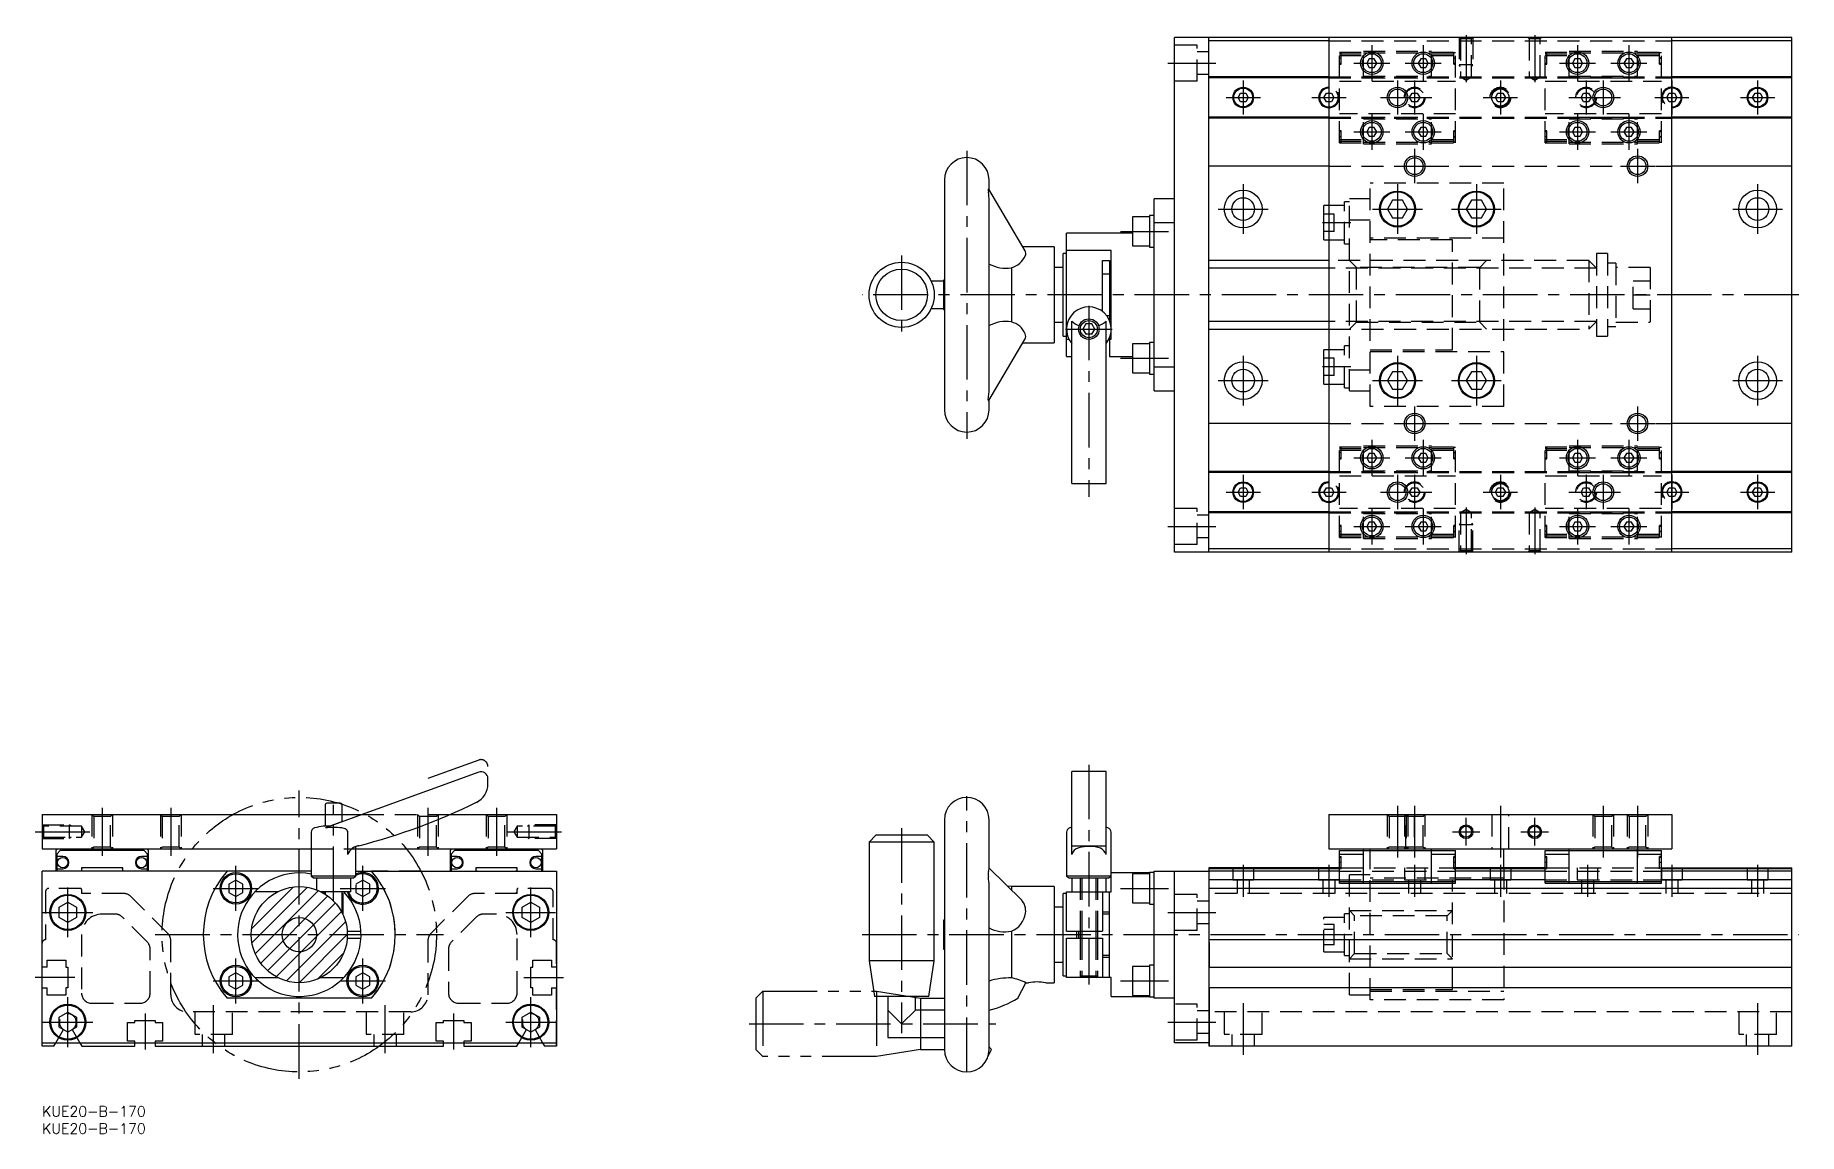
# Model space of a CAD drawing. Extents: x -2 to 512, y -8 to 312.
import ezdxf

# ---------------------------------------------------------------- set-up
doc = ezdxf.new("R2010")
doc.units = 0
doc.header["$LTSCALE"] = 0.5
for name, pattern in [('CENTER', [50.8, 31.75, -6.35, 6.35, -6.35]), ('DASHED', [19.05, 12.7, -6.35]), ('PHANTOM', [63.5, 31.75, -6.35, 6.35, -6.35, 6.35, -6.35])]:
    doc.linetypes.add(name, pattern=pattern)
for name, color, linetype in [('MSM_CENTER', 1, 'CENTER'), ('MSM_CONTINUOUS', 7, 'CONTINUOUS'), ('MSM_DASHED', 4, 'DASHED'), ('MSM_IMAGINARY', 6, 'PHANTOM'), ('MSM_NARROW', 5, 'CONTINUOUS'), ('MSM_PART_NUMBER', 7, 'CONTINUOUS')]:
    doc.layers.add(name, color=color, linetype=linetype)
doc.styles.get("Standard").update_dxf_attribs({"font": 'txt.shx', "height": 3, "bigfont": 'bigfont.shx'})

# ---------------------------------------------------------------- blocks, each defined once
blk = doc.blocks.new('*U6')
at = {"layer": 'MSM_PART_NUMBER'}
blk.add_text('KUE20-B-170', height=3, dxfattribs=at).set_placement((0, -3))
blk = doc.blocks.new('*U7')
at = {"layer": 'MSM_PART_NUMBER'}
blk.add_text('KUE20-B-170', height=3, dxfattribs=at).set_placement((0, -8))

msp = doc.modelspace()

# ---------------------------------------------------------------- linework, layer by layer
at = {"layer": 'MSM_CENTER'}
for p, q in [((387.75, 309.2), (387.75, 298.7)), ((402.75, 309.2), (402.75, 298.7)), ((415.25, 312.08), (415.25, 298.4)), ((435.25, 312.08), (435.25, 298.4)), ((447.75, 309.2), (447.75, 298.7)), ((462.75, 309.2), (462.75, 298.7)), ((328.25, 303.95), (342.25, 303.95)), ((378.83, 305.45), (378.28, 305.45)), ((382.5, 303.95), (393, 303.95)), ((397.5, 303.95), (408, 303.95)), ((412.23, 305.45), (411.68, 305.45)), ((438.83, 305.45), (438.28, 305.45)), ((442.5, 303.95), (453, 303.95)), ((457.5, 303.95), (468, 303.95)), ((472.23, 305.45), (471.68, 305.45)), ((350.25, 298.95), (350.25, 288.95)), ((375.25, 298.95), (375.25, 288.95)), ((395.25, 298.95), (395.25, 288.95)), ((400.25, 298.95), (400.25, 288.95)), ((425.25, 298.95), (425.25, 288.95)), ((450.25, 298.95), (450.25, 288.95)), ((455.25, 298.95), (455.25, 288.95)), ((475.25, 298.95), (475.25, 288.95)), ((500.25, 298.95), (500.25, 288.95)), ((345.25, 293.95), (355.25, 293.95)), ((370.25, 293.95), (380.25, 293.95)), ((390.25, 293.95), (405.25, 293.95)), ((420.25, 293.95), (430.25, 293.95)), ((445.25, 293.95), (460.25, 293.95)), ((470.25, 293.95), (480.25, 293.95)), ((495.25, 293.95), (505.25, 293.95)), ((387.75, 289.2), (387.75, 278.7)), ((402.75, 289.2), (402.75, 278.7)), ((447.75, 289.2), (447.75, 278.7)), ((462.75, 289.2), (462.75, 278.7)), ((382.5, 283.95), (393, 283.95)), ((397.5, 283.95), (408, 283.95)), ((442.5, 283.95), (453, 283.95)), ((457.5, 283.95), (468, 283.95)), ((269.65, 278.45), (269.65, 194.45)), ((378.83, 282.45), (378.28, 282.45)), ((400.25, 278.95), (400.25, 268.95)), ((412.23, 282.45), (411.68, 282.45)), ((438.83, 282.45), (438.28, 282.45)), ((465.25, 278.95), (465.25, 268.95)), ((472.23, 282.45), (471.68, 282.45)), ((395.25, 273.95), (405.25, 273.95)), ((460.25, 273.95), (470.25, 273.95)), ((350.25, 268.7), (350.25, 254.2)), ((395.25, 268.7), (395.25, 254.2)), ((418.25, 268.7), (418.25, 254.2)), ((500.25, 268.7), (500.25, 254.2)), ((343, 261.45), (357.5, 261.45)), ((381.63, 257.45), (373.38, 257.45)), ((388, 261.45), (402.5, 261.45)), ((411, 261.45), (425.5, 261.45)), ((493, 261.45), (507.5, 261.45)), ((314.43, 254.95), (328.43, 254.95)), ((250.65, 247.95), (250.65, 224.95)), ((512.25, 236.45), (239.15, 236.45)), ((305.25, 233.28), (305.25, 177.54)), ((298.43, 226.45), (312.08, 226.45)), ((314.43, 217.95), (328.43, 217.95)), ((350.25, 218.7), (350.25, 204.2)), ((395.25, 218.7), (395.25, 204.2)), ((418.25, 218.7), (418.25, 204.2)), ((500.25, 218.7), (500.25, 204.2)), ((343, 211.45), (357.5, 211.45)), ((381.63, 215.45), (373.38, 215.45)), ((388, 211.45), (402.5, 211.45)), ((411, 211.45), (425.5, 211.45)), ((493, 211.45), (507.5, 211.45)), ((400.25, 203.95), (400.25, 193.95)), ((465.25, 203.95), (465.25, 193.95)), ((395.25, 198.95), (405.25, 198.95)), ((460.25, 198.95), (470.25, 198.95)), ((378.83, 190.45), (378.28, 190.45)), ((387.75, 194.2), (387.75, 183.7)), ((402.75, 194.2), (402.75, 183.7)), ((412.23, 190.45), (411.68, 190.45)), ((438.83, 190.45), (438.28, 190.45)), ((447.75, 194.2), (447.75, 183.7)), ((462.75, 194.2), (462.75, 183.7)), ((472.23, 190.45), (471.68, 190.45)), ((382.5, 188.95), (393, 188.95)), ((397.5, 188.95), (408, 188.95)), ((442.5, 188.95), (453, 188.95)), ((457.5, 188.95), (468, 188.95)), ((350.25, 183.95), (350.25, 173.95)), ((375.25, 183.95), (375.25, 173.95)), ((395.25, 183.95), (395.25, 173.95)), ((400.25, 183.95), (400.25, 173.95)), ((425.25, 183.95), (425.25, 173.95)), ((450.25, 183.95), (450.25, 173.95)), ((455.25, 183.95), (455.25, 173.95)), ((475.25, 183.95), (475.25, 173.95)), ((500.25, 183.95), (500.25, 173.95)), ((345.25, 178.95), (355.25, 178.95)), ((370.25, 178.95), (380.25, 178.95)), ((390.25, 178.95), (405.25, 178.95)), ((420.25, 178.95), (430.25, 178.95)), ((445.25, 178.95), (460.25, 178.95)), ((470.25, 178.95), (480.25, 178.95)), ((495.25, 178.95), (505.25, 178.95)), ((387.75, 174.2), (387.75, 163.7)), ((402.75, 174.2), (402.75, 163.7)), ((415.25, 174.51), (415.25, 160.83)), ((435.25, 174.51), (435.25, 160.83)), ((447.75, 174.2), (447.75, 163.7)), ((462.75, 174.2), (462.75, 163.7)), ((328.25, 168.95), (342.25, 168.95)), ((378.83, 167.45), (378.28, 167.45)), ((382.5, 168.95), (393, 168.95)), ((397.5, 168.95), (408, 168.95)), ((412.23, 167.45), (411.68, 167.45)), ((438.83, 167.45), (438.28, 167.45)), ((442.5, 168.95), (453, 168.95)), ((457.5, 168.95), (468, 168.95)), ((472.23, 167.45), (471.68, 167.45)), ((305.25, 99.5), (305.25, 35.5)), ((75, 8), (75, 92)), ((85, 59.8), (85, 87.8)), ((269.65, 10), (269.65, 90.33)), ((395.25, 87.5), (395.25, 72.5)), ((400.25, 87.5), (400.25, 72.5)), ((425.25, 87.5), (425.25, 72.5)), ((455.25, 87.5), (455.25, 72.5)), ((465.25, 87.5), (465.25, 72.5)), ((17.5, 87), (17.5, 73)), ((37.5, 87), (37.5, 73)), ((112.5, 87), (112.5, 73)), ((132.5, 87), (132.5, 73)), ((415.25, 76), (415.25, 84)), ((435.25, 76), (435.25, 84)), ((-2, 80), (14.44, 80)), ((135.56, 80), (152, 80)), ((250.65, 81), (250.65, 21.25)), ((411.25, 80), (419.25, 80)), ((431.25, 80), (439.25, 80)), ((56.5, 56.9), (56.5, 70.1)), ((93.5, 56.9), (93.5, 70.1)), ((350.25, 70.32), (350.25, 60.98)), ((375.25, 70.32), (375.25, 60.98)), ((378.83, 71), (378.28, 71)), ((400.25, 70.32), (400.25, 60.98)), ((412.23, 71), (411.68, 71)), ((425.25, 70.32), (425.25, 60.98)), ((438.83, 71), (438.28, 71)), ((450.61, 70.32), (450.61, 60.98)), ((472.23, 71), (471.68, 71)), ((475.25, 70.32), (475.25, 60.98)), ((500.25, 70.32), (500.25, 60.98)), ((7.5, 49.25), (7.5, 63.75)), ((49.9, 63.5), (63.1, 63.5)), ((86.9, 63.5), (100.1, 63.5)), ((142.5, 49.25), (142.5, 63.75)), ((314.43, 63.5), (328.43, 63.5)), ((0.25, 56.5), (14.75, 56.5)), ((135.25, 56.5), (149.75, 56.5)), ((328.25, 56.5), (342.25, 56.5)), ((33, 50), (117, 50)), ((239.15, 50), (512.25, 50)), ((56.5, 29.9), (56.5, 43.1)), ((93.5, 29.9), (93.5, 43.1)), ((9.5, 37.5), (-2, 37.5)), ((49.9, 36.5), (63.1, 36.5)), ((86.9, 36.5), (100.1, 36.5)), ((140.5, 37.5), (152, 37.5)), ((314.43, 36.5), (328.43, 36.5)), ((7.5, 17.25), (7.5, 31.75)), ((142.5, 17.25), (142.5, 31.75)), ((30, 27), (30, 16.5)), ((50, 15.5), (50, 29.5)), ((100, 15.5), (100, 29.5)), ((120, 27), (120, 16.5)), ((350.25, 30), (350.25, 15)), ((500.25, 30), (500.25, 15)), ((0.25, 24.5), (14.75, 24.5)), ((135.25, 24.5), (149.75, 24.5)), ((206.15, 24), (278.15, 24)), ((328.25, 24.5), (342.3, 24.5))]:
    msp.add_line(p, q, dxfattribs=at)
at = {"layer": 'MSM_CONTINUOUS'}
for p, q in [((340.25, 311.45), (330.25, 311.45)), ((330.25, 161.45), (330.25, 311.45)), ((340.25, 161.45), (340.25, 311.45)), ((340.25, 311.4), (340.3, 311.4)), ((375.25, 310.45), (340.25, 310.45)), ((510.25, 311.45), (340.3, 311.45)), ((340.3, 311.45), (340.3, 311.4)), ((375.25, 311.45), (375.25, 161.45)), ((475.25, 161.45), (475.25, 311.45)), ((510.25, 310.45), (475.25, 310.45)), ((510.25, 161.45), (510.25, 311.45)), ((387.01, 305.23), (386.28, 303.95)), ((386.28, 303.95), (387.01, 302.67)), ((388.49, 305.23), (387.01, 305.23)), ((389.23, 303.95), (388.49, 305.23)), ((388.49, 302.67), (389.23, 303.95)), ((402.01, 305.23), (401.28, 303.95)), ((401.28, 303.95), (402.01, 302.67)), ((403.49, 305.23), (402.01, 305.23)), ((404.23, 303.95), (403.49, 305.23)), ((403.49, 302.67), (404.23, 303.95)), ((447.01, 305.23), (446.28, 303.95)), ((446.28, 303.95), (447.01, 302.67)), ((448.49, 305.23), (447.01, 305.23)), ((449.23, 303.95), (448.49, 305.23)), ((448.49, 302.67), (449.23, 303.95)), ((462.01, 305.23), (461.28, 303.95)), ((461.28, 303.95), (462.01, 302.67)), ((463.49, 305.23), (462.01, 305.23)), ((464.23, 303.95), (463.49, 305.23)), ((463.49, 302.67), (464.23, 303.95)), ((375.25, 299.95), (340.25, 299.95)), ((375.25, 299.65), (340.25, 299.65)), ((387.01, 302.67), (388.49, 302.67)), ((402.01, 302.67), (403.49, 302.67)), ((447.01, 302.67), (448.49, 302.67)), ((462.01, 302.67), (463.49, 302.67)), ((510.25, 299.95), (475.25, 299.95)), ((510.2, 299.65), (475.25, 299.65)), ((510.2, 287.95), (510.2, 299.95)), ((348.78, 293.95), (349.51, 295.23)), ((349.51, 292.67), (348.78, 293.95)), ((349.51, 295.23), (350.99, 295.23)), ((350.99, 295.23), (351.73, 293.95)), ((351.73, 293.95), (350.99, 292.67)), ((373.78, 293.95), (374.51, 295.23)), ((374.51, 292.67), (373.78, 293.95)), ((374.51, 295.23), (375.25, 295.23)), ((423.78, 293.95), (424.51, 295.23)), ((424.51, 292.67), (423.78, 293.95)), ((424.51, 295.23), (425.99, 295.23)), ((425.99, 295.23), (426.73, 293.95)), ((426.73, 293.95), (425.99, 292.67)), ((475.25, 295.23), (475.99, 295.23)), ((475.99, 295.23), (476.73, 293.95)), ((476.73, 293.95), (475.99, 292.67)), ((498.78, 293.95), (499.51, 295.23)), ((499.51, 292.67), (498.78, 293.95)), ((499.51, 295.23), (500.99, 295.23)), ((500.99, 295.23), (501.73, 293.95)), ((501.73, 293.95), (500.99, 292.67)), ((375.25, 288.25), (340.25, 288.25)), ((350.99, 292.67), (349.51, 292.67)), ((375.25, 292.67), (374.51, 292.67)), ((425.99, 292.67), (424.51, 292.67)), ((475.99, 292.67), (475.25, 292.67)), ((510.2, 288.25), (475.25, 288.25)), ((500.99, 292.67), (499.51, 292.67)), ((375.25, 287.95), (340.25, 287.95)), ((387.01, 285.23), (386.28, 283.95)), ((386.28, 283.95), (387.01, 282.67)), ((388.49, 285.23), (387.01, 285.23)), ((389.23, 283.95), (388.49, 285.23)), ((388.49, 282.67), (389.23, 283.95)), ((402.01, 285.23), (401.28, 283.95)), ((401.28, 283.95), (402.01, 282.67)), ((403.49, 285.23), (402.01, 285.23)), ((404.23, 283.95), (403.49, 285.23)), ((403.49, 282.67), (404.23, 283.95)), ((447.01, 285.23), (446.28, 283.95)), ((446.28, 283.95), (447.01, 282.67)), ((448.49, 285.23), (447.01, 285.23)), ((449.23, 283.95), (448.49, 285.23)), ((448.49, 282.67), (449.23, 283.95)), ((462.01, 285.23), (461.28, 283.95)), ((461.28, 283.95), (462.01, 282.67)), ((463.49, 285.23), (462.01, 285.23)), ((464.23, 283.95), (463.49, 285.23)), ((463.49, 282.67), (464.23, 283.95)), ((510.2, 287.95), (475.25, 287.95)), ((387.01, 282.67), (388.49, 282.67)), ((402.01, 282.67), (403.49, 282.67)), ((447.01, 282.67), (448.49, 282.67)), ((462.01, 282.67), (463.49, 282.67)), ((375.25, 273.95), (340.25, 273.95)), ((510.25, 273.95), (475.25, 273.95)), ((263.15, 269.95), (263.15, 202.95)), ((276.15, 267.05), (276.15, 269.95)), ((286.65, 249.31), (276.06, 267.21)), ((276.15, 208.98), (276.15, 263.92)), ((324.25, 208.45), (324.25, 264.45)), ((330.25, 264.45), (324.25, 264.45)), ((373.75, 252.45), (373.75, 262.45)), ((375.25, 262.45), (373.75, 262.45)), ((393.79, 263.99), (392.32, 261.45)), ((396.72, 263.99), (393.79, 263.99)), ((398.19, 261.45), (396.72, 263.99)), ((416.79, 263.99), (415.32, 261.45)), ((419.72, 263.99), (416.79, 263.99)), ((421.19, 261.45), (419.72, 263.99)), ((317.95, 259.2), (317.95, 250.7)), ((322.95, 259.2), (317.95, 259.2)), ((322.95, 259.55), (322.95, 250.35)), ((324.25, 259.55), (322.95, 259.55)), ((330.25, 257.47), (324.25, 257.47)), ((392.32, 261.45), (393.79, 258.91)), ((393.79, 258.91), (396.72, 258.91)), ((396.72, 258.91), (398.19, 261.45)), ((415.32, 261.45), (416.79, 258.91)), ((416.79, 258.91), (419.72, 258.91)), ((419.72, 258.91), (421.19, 261.45)), ((298.75, 218.48), (298.75, 254.45)), ((317.95, 254.45), (298.75, 254.45)), ((373.75, 252.45), (375.25, 252.45)), ((295.15, 250.45), (285.97, 250.45)), ((295.15, 250.45), (295.15, 222.45)), ((297.75, 224.45), (297.75, 248.45)), ((298.75, 248.45), (297.75, 248.45)), ((311.75, 249.41), (298.75, 249.41)), ((311.75, 223.5), (311.75, 249.41)), ((317.95, 250.7), (322.95, 250.7)), ((322.95, 250.35), (324.25, 250.35)), ((282.65, 244.35), (282.65, 228.56)), ((297.75, 244.45), (295.15, 244.45)), ((309.25, 246.45), (311.25, 246.45)), ((309.25, 231.58), (309.25, 246.45)), ((311.25, 242.45), (309.25, 242.45)), ((311.25, 246.45), (311.25, 228.95)), ((375.25, 246.45), (340.25, 246.45)), ((262.85, 240.45), (259.27, 240.45)), ((262.85, 240.7), (262.85, 232.2)), ((263.15, 240.7), (262.85, 240.7)), ((259.27, 232.45), (262.85, 232.45)), ((262.85, 232.2), (263.15, 232.2)), ((295.15, 228.45), (297.75, 228.45)), ((300.25, 181.45), (300.25, 228.79)), ((304.39, 227.95), (303.52, 226.45)), ((303.52, 226.45), (304.39, 224.95)), ((306.12, 227.95), (304.39, 227.95)), ((306.99, 226.45), (306.12, 227.95)), ((306.12, 224.95), (306.99, 226.45)), ((310.25, 181.45), (310.25, 228.79)), ((310.38, 230.45), (311.25, 230.45)), ((340.25, 226.45), (375.25, 226.45)), ((276.06, 205.7), (286.65, 223.6)), ((285.97, 222.45), (295.15, 222.45)), ((297.75, 224.45), (298.75, 224.45)), ((298.75, 223.5), (299.46, 223.5)), ((306.12, 224.95), (304.39, 224.95)), ((311.25, 223.95), (311.25, 218.45)), ((311.25, 223.5), (311.75, 223.5)), ((317.95, 222.2), (317.95, 213.7)), ((322.95, 222.2), (317.95, 222.2)), ((322.95, 222.55), (322.95, 213.35)), ((324.25, 222.55), (322.95, 222.55)), ((298.75, 218.48), (300.25, 218.48)), ((311.25, 218.45), (317.95, 218.45)), ((373.75, 210.45), (373.75, 220.45)), ((375.25, 220.45), (373.75, 220.45)), ((317.95, 213.7), (322.95, 213.7)), ((322.95, 213.35), (324.25, 213.35)), ((324.25, 215.44), (330.25, 215.44)), ((393.79, 213.99), (392.32, 211.45)), ((392.32, 211.45), (393.79, 208.91)), ((396.72, 213.99), (393.79, 213.99)), ((398.19, 211.45), (396.72, 213.99)), ((396.72, 208.91), (398.19, 211.45)), ((416.79, 213.99), (415.32, 211.45)), ((415.32, 211.45), (416.79, 208.91)), ((419.72, 213.99), (416.79, 213.99)), ((421.19, 211.45), (419.72, 213.99)), ((419.72, 208.91), (421.19, 211.45)), ((276.15, 202.95), (276.15, 205.86)), ((324.25, 208.45), (330.25, 208.45)), ((373.75, 210.45), (375.25, 210.45)), ((393.79, 208.91), (396.72, 208.91)), ((416.79, 208.91), (419.72, 208.91)), ((375.25, 198.95), (340.25, 198.95)), ((510.25, 198.95), (475.25, 198.95)), ((387.01, 190.23), (386.28, 188.95)), ((386.28, 188.95), (387.01, 187.67)), ((388.49, 190.23), (387.01, 190.23)), ((387.01, 187.67), (388.49, 187.67)), ((389.23, 188.95), (388.49, 190.23)), ((388.49, 187.67), (389.23, 188.95)), ((402.01, 190.23), (401.28, 188.95)), ((401.28, 188.95), (402.01, 187.67)), ((403.49, 190.23), (402.01, 190.23)), ((402.01, 187.67), (403.49, 187.67)), ((404.23, 188.95), (403.49, 190.23)), ((403.49, 187.67), (404.23, 188.95)), ((447.01, 190.23), (446.28, 188.95)), ((446.28, 188.95), (447.01, 187.67)), ((448.49, 190.23), (447.01, 190.23)), ((447.01, 187.67), (448.49, 187.67)), ((449.23, 188.95), (448.49, 190.23)), ((448.49, 187.67), (449.23, 188.95)), ((462.01, 190.23), (461.28, 188.95)), ((461.28, 188.95), (462.01, 187.67)), ((463.49, 190.23), (462.01, 190.23)), ((462.01, 187.67), (463.49, 187.67)), ((464.23, 188.95), (463.49, 190.23)), ((463.49, 187.67), (464.23, 188.95)), ((300.25, 181.45), (310.25, 181.45)), ((375.25, 184.95), (340.25, 184.95)), ((375.25, 184.65), (340.25, 184.65)), ((348.78, 178.95), (349.51, 180.23)), ((349.51, 180.23), (350.99, 180.23)), ((350.99, 180.23), (351.73, 178.95)), ((373.78, 178.95), (374.51, 180.23)), ((374.51, 180.23), (375.25, 180.23)), ((423.78, 178.95), (424.51, 180.23)), ((424.51, 180.23), (425.99, 180.23)), ((425.99, 180.23), (426.73, 178.95)), ((510.2, 184.95), (475.25, 184.95)), ((510.2, 184.65), (475.25, 184.65)), ((475.25, 180.23), (475.99, 180.23)), ((475.99, 180.23), (476.73, 178.95)), ((498.78, 178.95), (499.51, 180.23)), ((499.51, 180.23), (500.99, 180.23)), ((500.99, 180.23), (501.73, 178.95)), ((510.2, 172.95), (510.2, 184.95)), ((349.51, 177.67), (348.78, 178.95)), ((350.99, 177.67), (349.51, 177.67)), ((351.73, 178.95), (350.99, 177.67)), ((374.51, 177.67), (373.78, 178.95)), ((375.25, 177.67), (374.51, 177.67)), ((424.51, 177.67), (423.78, 178.95)), ((425.99, 177.67), (424.51, 177.67)), ((426.73, 178.95), (425.99, 177.67)), ((475.99, 177.67), (475.25, 177.67)), ((476.73, 178.95), (475.99, 177.67)), ((499.51, 177.67), (498.78, 178.95)), ((500.99, 177.67), (499.51, 177.67)), ((501.73, 178.95), (500.99, 177.67)), ((375.25, 173.25), (340.25, 173.25)), ((375.25, 172.95), (340.25, 172.95)), ((387.01, 170.23), (386.28, 168.95)), ((388.49, 170.23), (387.01, 170.23)), ((389.23, 168.95), (388.49, 170.23)), ((402.01, 170.23), (401.28, 168.95)), ((403.49, 170.23), (402.01, 170.23)), ((404.23, 168.95), (403.49, 170.23)), ((447.01, 170.23), (446.28, 168.95)), ((448.49, 170.23), (447.01, 170.23)), ((449.23, 168.95), (448.49, 170.23)), ((462.01, 170.23), (461.28, 168.95)), ((463.49, 170.23), (462.01, 170.23)), ((464.23, 168.95), (463.49, 170.23)), ((510.2, 173.25), (475.25, 173.25)), ((510.25, 172.95), (475.25, 172.95)), ((386.28, 168.95), (387.01, 167.67)), ((387.01, 167.67), (388.49, 167.67)), ((388.49, 167.67), (389.23, 168.95)), ((401.28, 168.95), (402.01, 167.67)), ((402.01, 167.67), (403.49, 167.67)), ((403.49, 167.67), (404.23, 168.95)), ((446.28, 168.95), (447.01, 167.67)), ((447.01, 167.67), (448.49, 167.67)), ((448.49, 167.67), (449.23, 168.95)), ((461.28, 168.95), (462.01, 167.67)), ((462.01, 167.67), (463.49, 167.67)), ((463.49, 167.67), (464.23, 168.95)), ((340.25, 161.45), (330.25, 161.45)), ((375.25, 162.45), (340.25, 162.45)), ((340.3, 161.5), (340.25, 161.5)), ((340.3, 161.5), (340.3, 161.45)), ((510.25, 161.45), (340.3, 161.45)), ((510.25, 162.45), (475.25, 162.45)), ((127.32, 97.38), (82.66, 81.13)), ((130, 93.95), (130, 95.5)), ((300.25, 73.36), (300.25, 97.5)), ((310.25, 97.5), (300.25, 97.5)), ((310.25, 73.36), (310.25, 97.5)), ((82.5, 87.8), (82.5, 81.62)), ((87, 88.3), (83, 88.3)), ((87.5, 82.89), (87.5, 87.8)), ((0, 85), (82.5, 85)), ((0, 85), (0, 75)), ((87.5, 85), (93.31, 85)), ((118.89, 85), (150, 85)), ((150, 85), (150, 75)), ((263.15, 83.5), (263.15, 16.5)), ((276.15, 69.17), (276.15, 83.5)), ((375.25, 85), (375.25, 75)), ((375.25, 85), (475.25, 85)), ((475.25, 85), (475.25, 75)), ((78.5, 79.87), (78.5, 67)), ((84.03, 81.62), (82, 81.62)), ((89.15, 73.36), (89.15, 79.87)), ((243.15, 79), (241.15, 77)), ((258.15, 79), (243.15, 79)), ((260.15, 77), (258.15, 79)), ((298.75, 79.87), (298.75, 67)), ((311.75, 62.5), (311.75, 79.87)), ((0, 75), (78.5, 75)), ((4.5, 75), (4, 74.5)), ((4, 74.5), (4, 68.5)), ((5.25, 74.5), (4.25, 73.5)), ((4.25, 73.5), (4.25, 68.5)), ((6, 72.8), (4.25, 72.8)), ((29.75, 74.5), (5.25, 74.5)), ((11.75, 74.5), (11.25, 75)), ((23.75, 75), (23.25, 74.5)), ((30.75, 72.8), (29, 72.8)), ((30.75, 73.5), (29.75, 74.5)), ((31, 74.5), (30.5, 75)), ((30.75, 68.5), (30.75, 73.5)), ((31, 68.5), (31, 74.5)), ((91.5, 67), (91.5, 75.7)), ((91.5, 75), (150, 75)), ((119.5, 75), (119, 74.5)), ((119, 74.5), (119, 68.5)), ((120.25, 74.5), (119.25, 73.5)), ((119.25, 73.5), (119.25, 68.5)), ((121, 72.8), (119.25, 72.8)), ((144.75, 74.5), (120.25, 74.5)), ((126.75, 74.5), (126.25, 75)), ((138.75, 75), (138.25, 74.5)), ((145.75, 72.8), (144, 72.8)), ((145.75, 73.5), (144.75, 74.5)), ((146, 74.5), (145.5, 75)), ((145.75, 68.5), (145.75, 73.5)), ((146, 68.5), (146, 74.5)), ((241.15, 77), (241.15, 42.33)), ((260.15, 77), (241.15, 77)), ((260.15, 42.33), (260.15, 77)), ((300.25, 75.92), (310.25, 75.92)), ((375.25, 75), (475.25, 75)), ((378.3, 74.5), (412.2, 74.5)), ((378.3, 65), (378.3, 74.5)), ((378.3, 73.5), (385.3, 73.5)), ((378.3, 72.8), (378.8, 72.8)), ((378.8, 72.5), (378.3, 72.5)), ((378.8, 69.2), (378.8, 72.8)), ((385.3, 65), (385.3, 75)), ((405.2, 65), (405.2, 75)), ((405.2, 73.5), (412.2, 73.5)), ((411.7, 69.2), (411.7, 72.8)), ((412.2, 72.8), (411.7, 72.8)), ((412.2, 72.5), (411.7, 72.5)), ((412.2, 65), (412.2, 74.5)), ((426.25, 69.5), (426.25, 75)), ((438.3, 65), (438.3, 74.5)), ((438.3, 74.5), (472.2, 74.5)), ((438.3, 73.5), (445.3, 73.5)), ((438.3, 72.8), (438.8, 72.8)), ((438.8, 72.5), (438.3, 72.5)), ((438.8, 69.2), (438.8, 72.8)), ((445.3, 65), (445.3, 75)), ((465.2, 65), (465.2, 75)), ((465.2, 73.5), (472.2, 73.5)), ((472.2, 72.8), (471.7, 72.8)), ((471.7, 69.2), (471.7, 72.8)), ((472.2, 72.5), (471.7, 72.5)), ((472.2, 65), (472.2, 74.5)), ((0, 17.5), (0, 68.5)), ((78.5, 68.5), (0, 68.5)), ((4.25, 69.2), (6, 69.2)), ((23.5, 69.5), (11.5, 69.5)), ((11.8, 69.5), (11.5, 69.2)), ((11.5, 69.5), (11.5, 68.55)), ((23.5, 69.2), (23.2, 69.5)), ((23.5, 68.55), (23.5, 69.5)), ((29, 69.2), (30.75, 69.2)), ((78.5, 67), (79.37, 66.5)), ((91.5, 67), (78.5, 67)), ((90.63, 66.5), (91.5, 67)), ((91.5, 68.5), (150, 68.5)), ((119.25, 69.2), (121, 69.2)), ((138.5, 69.5), (126.5, 69.5)), ((126.8, 69.5), (126.5, 69.2)), ((126.5, 69.5), (126.5, 68.55)), ((138.5, 69.2), (138.2, 69.5)), ((138.5, 68.55), (138.5, 69.5)), ((144, 69.2), (145.75, 69.2)), ((150, 68.5), (150, 17.5)), ((285.58, 60.15), (276.15, 69.35)), ((311.75, 67), (298.75, 67)), ((298.75, 67), (299.62, 66.5)), ((310.89, 66.5), (311.75, 67)), ((322.95, 68), (311.75, 68)), ((322.95, 67.75), (317.95, 67.75)), ((317.95, 67.75), (317.95, 59.25)), ((324.25, 68.1), (322.95, 68.1)), ((322.95, 68.1), (322.95, 58.9)), ((324.25, 68.5), (340.25, 68.5)), ((324.25, 31.5), (324.25, 68.5)), ((330.25, 18.5), (330.25, 68.5)), ((378.8, 69.5), (340.25, 69.5)), ((340.25, 69.5), (340.25, 17.5)), ((378.8, 69.2), (340.25, 69.2)), ((378.3, 68.55), (340.25, 68.55)), ((378.8, 69.2), (378.3, 69.2)), ((438.8, 69.5), (411.7, 69.5)), ((411.7, 69.2), (412.2, 69.2)), ((438.3, 69.2), (412.2, 69.2)), ((438.3, 68.55), (412.2, 68.55)), ((438.8, 69.2), (438.3, 69.2)), ((471.7, 69.5), (510.2, 69.5)), ((510.2, 69.2), (472.2, 69.2)), ((510.2, 68.55), (472.2, 68.55)), ((510.2, 63.5), (510.2, 69.5)), ((56.5, 65.86), (54.46, 64.68)), ((54.46, 64.68), (54.46, 62.32)), ((54.46, 62.32), (56.5, 61.14)), ((58.54, 64.68), (56.5, 65.86)), ((56.5, 61.14), (58.54, 62.32)), ((58.54, 62.32), (58.54, 64.68)), ((68.7, 62.5), (62.05, 62.5)), ((90.63, 66.5), (79.37, 66.5)), ((80, 66.5), (80, 63.08)), ((90, 62.5), (81.3, 62.5)), ((90, 62.5), (90, 66.5)), ((91.46, 64.48), (91.46, 62.32)), ((91.46, 62.32), (93.5, 61.14)), ((93.5, 65.86), (91.5, 64.7)), ((95.54, 64.68), (93.5, 65.86)), ((93.5, 61.14), (95.54, 62.32)), ((95.54, 62.32), (95.54, 64.68)), ((276.15, 16.5), (276.15, 64.22)), ((282.65, 64), (281.54, 64.1)), ((295.15, 64), (282.65, 64)), ((282.65, 64), (282.65, 63.01)), ((295.15, 64), (295.15, 36)), ((297.75, 38), (297.75, 62)), ((298.75, 62), (297.75, 62)), ((298.75, 51), (298.75, 62.5)), ((298.75, 62.5), (311.75, 62.5)), ((310.89, 66.5), (299.62, 66.5)), ((300.25, 66.5), (300.25, 62.5)), ((309.25, 62.5), (309.25, 51)), ((310.25, 62.5), (310.25, 66.5)), ((311.25, 37.5), (311.25, 62.5)), ((378.3, 65.95), (340.25, 65.95)), ((510.25, 63.5), (340.25, 63.5)), ((378.3, 65.5), (412.2, 65.5)), ((378.3, 65), (412.2, 65)), ((438.3, 65.95), (412.2, 65.95)), ((438.3, 65.5), (472.2, 65.5)), ((438.3, 65), (472.2, 65)), ((510.2, 65.95), (472.2, 65.95)), ((510.25, 17.5), (510.25, 63.5)), ((4.96, 57.97), (7.5, 59.43)), ((4.96, 55.03), (4.96, 57.97)), ((7.5, 59.43), (10.04, 57.97)), ((10.04, 57.97), (10.04, 55.03)), ((139.96, 57.97), (142.5, 59.43)), ((139.96, 55.03), (139.96, 57.97)), ((142.5, 59.43), (145.04, 57.97)), ((145.04, 57.97), (145.04, 55.03)), ((297.75, 58), (295.15, 58)), ((309.25, 56.63), (311.25, 56.63)), ((317.95, 59.25), (322.95, 59.25)), ((322.95, 58.9), (324.25, 58.9)), ((7.5, 53.57), (4.96, 55.03)), ((10.04, 55.03), (7.5, 53.57)), ((142.5, 53.57), (139.96, 55.03)), ((145.04, 55.03), (142.5, 53.57)), ((263.15, 54.25), (262.85, 54.25)), ((262.85, 54.25), (262.85, 45.75)), ((311.25, 56), (309.25, 56)), ((88.96, 51), (92.97, 51)), ((88.96, 49), (92.97, 49)), ((282.65, 51.06), (282.65, 37.38)), ((298.75, 51), (309.25, 51)), ((298.75, 49), (309.25, 49)), ((298.75, 37.5), (298.75, 49)), ((301.75, 49), (301.75, 51)), ((302.25, 51), (302.25, 49)), ((302.75, 51.02), (302.75, 49.02)), ((307.75, 51.02), (307.75, 49.02)), ((309.25, 49), (309.25, 37.5)), ((510.25, 48.5), (340.25, 48.5)), ((340.3, 47.81), (340.25, 47.81)), ((340.3, 47.81), (340.3, 40.5)), ((241.15, 42.33), (242.77, 32)), ((260.15, 42.33), (241.15, 42.33)), ((258.54, 32), (260.15, 42.33)), ((262.85, 45.75), (263.15, 45.75)), ((295.15, 42), (297.75, 42)), ((309.25, 44), (311.25, 44)), ((311.25, 43.37), (309.25, 43.37)), ((56.5, 38.86), (54.46, 37.68)), ((54.46, 37.68), (54.46, 35.32)), ((58.54, 37.68), (56.5, 38.86)), ((58.54, 35.32), (58.54, 37.68)), ((62.05, 37.5), (68.7, 37.5)), ((81.3, 37.5), (87.95, 37.5)), ((93.5, 38.86), (91.46, 37.68)), ((91.46, 37.68), (91.46, 35.32)), ((95.54, 37.68), (93.5, 38.86)), ((95.54, 35.32), (95.54, 37.68)), ((284.53, 31.49), (286.84, 36)), ((286.82, 36), (287.65, 36)), ((292.65, 36), (295.15, 36)), ((297.75, 38), (298.75, 38)), ((311.75, 37.5), (298.75, 37.5)), ((311.75, 32), (311.75, 37.5)), ((322.95, 40.75), (317.95, 40.75)), ((317.95, 40.75), (317.95, 32.25)), ((324.25, 41.1), (322.95, 41.1)), ((322.95, 41.1), (322.95, 31.9)), ((340.25, 40.5), (510.25, 40.5)), ((96.02, 31.5), (53.98, 31.5)), ((54.46, 35.32), (56.5, 34.14)), ((56.5, 34.14), (58.54, 35.32)), ((91.46, 35.32), (93.5, 34.14)), ((93.5, 34.14), (95.54, 35.32)), ((258.54, 32), (242.77, 32)), ((246.65, 32), (246.65, 20)), ((254.65, 28), (254.65, 32)), ((311.75, 32), (322.95, 32)), ((317.95, 32.25), (322.95, 32.25)), ((322.95, 31.9), (324.25, 31.9)), ((330.25, 31.5), (324.25, 31.5)), ((510.25, 34.5), (340.25, 34.5)), ((340.3, 34.5), (340.3, 17.5)), ((4.96, 25.97), (7.5, 27.43)), ((4.96, 23.03), (4.96, 25.97)), ((7.5, 27.43), (10.04, 25.97)), ((10.04, 25.97), (10.04, 23.03)), ((139.96, 25.97), (142.5, 27.43)), ((139.96, 23.03), (139.96, 25.97)), ((142.5, 27.43), (145.04, 25.97)), ((145.04, 25.97), (145.04, 23.03)), ((246.65, 28), (250.65, 24)), ((250.65, 24), (254.65, 28)), ((263.15, 28), (254.65, 28)), ((7.5, 21.57), (4.96, 23.03)), ((10.04, 23.03), (7.5, 21.57)), ((142.5, 21.57), (139.96, 23.03)), ((145.04, 23.03), (142.5, 21.57)), ((0, 18.5), (150, 18.5)), ((3.46, 17.5), (0, 17.5)), ((0.05, 17.5), (0.05, 18.5)), ((3.46, 17.5), (4.04, 18.5)), ((10.96, 18.5), (11.54, 17.5)), ((11.54, 17.5), (27, 17.5)), ((27, 17.5), (27, 18.5)), ((33, 18.5), (33, 17.5)), ((33, 17.5), (117, 17.5)), ((117, 17.5), (117, 18.5)), ((123, 18.5), (123, 17.5)), ((123, 17.5), (138.46, 17.5)), ((138.46, 17.5), (139.04, 18.5)), ((145.96, 18.5), (146.54, 17.5)), ((150, 17.5), (146.54, 17.5)), ((149.95, 18.5), (149.95, 17.5)), ((246.65, 20), (263.15, 20)), ((275.87, 14.6), (276.84, 16.5)), ((340.25, 18.5), (330.25, 18.5)), ((510.25, 17.5), (340.25, 17.5))]:
    msp.add_line(p, q, dxfattribs=at)
for centre, radius in [((387.75, 303.95), 3.25), ((387.75, 303.95), 2.75), ((402.75, 303.95), 3.25), ((402.75, 303.95), 2.75), ((447.75, 303.95), 3.25), ((447.75, 303.95), 2.75), ((462.75, 303.95), 3.25), ((462.75, 303.95), 2.75), ((350.25, 293.95), 3), ((350.25, 293.95), 2.75), ((395.25, 293.95), 2.46), ((425.25, 293.95), 2.5), ((455.25, 293.95), 2.46), ((500.25, 293.95), 3), ((500.25, 293.95), 2.75), ((387.75, 283.95), 3.25), ((387.75, 283.95), 2.75), ((402.75, 283.95), 3.25), ((402.75, 283.95), 2.75), ((447.75, 283.95), 3.25), ((447.75, 283.95), 2.75), ((462.75, 283.95), 3.25), ((462.75, 283.95), 2.75), ((400.25, 273.95), 2.46), ((465.25, 273.95), 2.46), ((350.25, 261.45), 5.5), ((350.25, 261.45), 3.3), ((395.25, 261.45), 5.25), ((395.25, 261.45), 5), ((418.25, 261.45), 5.25), ((418.25, 261.45), 5), ((500.25, 261.45), 5.5), ((500.25, 261.45), 3.3), ((250.65, 236.45), 9.5), ((250.65, 236.45), 7.5), ((305.25, 226.45), 3), ((305.25, 226.45), 2.5), ((350.25, 211.45), 5.5), ((395.25, 211.45), 5.25), ((395.25, 211.45), 5), ((418.25, 211.45), 5.25), ((418.25, 211.45), 5), ((500.25, 211.45), 5.5), ((350.25, 211.45), 3.3), ((500.25, 211.45), 3.3), ((400.25, 198.95), 2.46), ((465.25, 198.95), 2.46), ((387.75, 188.95), 3.25), ((387.75, 188.95), 2.75), ((402.75, 188.95), 3.25), ((402.75, 188.95), 2.75), ((447.75, 188.95), 3.25), ((447.75, 188.95), 2.75), ((462.75, 188.95), 3.25), ((462.75, 188.95), 2.75), ((350.25, 178.95), 3), ((350.25, 178.95), 2.75), ((395.25, 178.95), 2.46), ((425.25, 178.95), 2.5), ((455.25, 178.95), 2.46), ((500.25, 178.95), 3), ((500.25, 178.95), 2.75), ((387.75, 168.95), 3.25), ((387.75, 168.95), 2.75), ((402.75, 168.95), 3.25), ((402.75, 168.95), 2.75), ((447.75, 168.95), 3.25), ((447.75, 168.95), 2.75), ((462.75, 168.95), 3.25), ((462.75, 168.95), 2.75), ((415.25, 80), 1.62), ((435.25, 80), 1.62), ((6, 71), 1.5), ((29, 71), 1.5), ((121, 71), 1.5), ((144, 71), 1.5), ((56.5, 63.5), 4.6), ((56.5, 63.5), 4.25), ((7.5, 56.5), 5.25), ((75, 50), 14), ((142.5, 56.5), 5.25), ((7.5, 56.5), 5), ((142.5, 56.5), 5), ((75, 50), 5), ((56.5, 36.5), 4.6), ((56.5, 36.5), 4.25), ((93.5, 36.5), 4.6), ((93.5, 36.5), 4.25), ((7.5, 24.5), 5.25), ((7.5, 24.5), 5), ((142.5, 24.5), 5.25), ((142.5, 24.5), 5)]:
    msp.add_circle(centre, radius, dxfattribs=at)
for centre, radius, start, end in [((375.25, 293.95), 3, 90, 270), ((375.25, 293.95), 2.75, 90, 270), ((475.25, 293.95), 3, 270, 90), ((475.25, 293.95), 2.75, 270, 90), ((269.65, 269.95), 6.5, 0, 180), ((275.98, 267.22), 0.105, 119.5237, 192.7518), ((279.69, 267.13), 3.82, 178.9565, 191.624), ((275.93, 267.17), 0.137, 15.5371, 88.8315), ((259.73, 263.81), 16.42, 0.3761, 8.9123), ((281.09, 250.26), 6.12, 284.838, 336.9554), ((285.02, 248.51), 1.82, 339.2395, 26.0668), ((281, 254.58), 10.36, 242.071, 279.2121), ((305.25, 226.45), 6.5, 320.2849, 219.7151), ((281.03, 218.14), 10.54, 81.1232, 117.5922), ((281.08, 222.66), 6.1, 23.179, 75.0593), ((305.11, 234.06), 7.17, 227.3363, 247.8884), ((305.4, 234.06), 7.17, 292.1116, 312.6637), ((285.18, 224.37), 1.66, 332.1502, 24.6074), ((276.47, 205.85), 0.605, 166.8529, 201.0635), ((254.22, 209.46), 21.94, 350.9015, 358.8001), ((269.65, 202.95), 6.5, 180, 0), ((275.94, 205.76), 0.132, 255.0898, 332.3351), ((375.25, 178.95), 3, 90, 270), ((375.25, 178.95), 2.75, 90, 270), ((475.25, 178.95), 3, 270, 90), ((475.25, 178.95), 2.75, 270, 90), ((124, 93.95), 6, 296.0636, 0), ((128, 95.5), 2, 0, 110.0021), ((83, 87.8), 0.5, 90, 180), ((87, 87.8), 0.5, 0, 90), ((47.55, 250.26), 180, 284.4054, 296.0636), ((269.65, 83.5), 6.5, 0, 180), ((79.8, 79.87), 1.3, 104.5706, 180), ((85, 59.86), 21.97, 97.8482, 104.5706), ((85, 59.86), 21.39, 83.6788, 96.2682), ((87, 77.83), 3.31, 59.7939, 83.9142), ((87.99, 79.74), 1.17, 6.0919, 54.409), ((300.05, 79.87), 1.3, 104.5706, 180), ((305.25, 59.86), 21.97, 103.1548, 104.5706), ((305.25, 59.86), 21.97, 75.4294, 76.8452), ((310.45, 79.87), 1.3, 0, 75.4294), ((6, 71), 1.8, 270, 90), ((29, 71), 1.8, 90, 270), ((92.9, 71.96), 4, 98.1816, 159.5), ((121, 71), 1.8, 270, 90), ((144, 71), 1.8, 90, 270), ((302.97, 72.6), 2.82, 104.3307, 164.452), ((305.21, 63.89), 11.82, 73.285, 104.38), ((307.47, 72.54), 2.9, 16.4368, 66.8771), ((11.5, 67.25), 1.3, 74.0576, 90), ((23.5, 67.25), 1.3, 90, 105.9424), ((75, 50), 28, 138.6456, 221.3544), ((75, 50), 18, 78.7877, 43.983), ((93.5, 63.5), 4.6, 192.5559, 115.7715), ((93.5, 63.5), 4.25, 193.609, 118.0725), ((75, 50), 28, 318.6456, 41.3544), ((126.5, 67.25), 1.3, 74.0576, 90), ((138.5, 67.25), 1.3, 90, 105.9424), ((279.77, 67.57), 3.89, 168.0109, 190.1656), ((254.54, 63.78), 21.62, 1.1694, 8.2434), ((271.96, 69.78), 4.24, 340.6182, 351.6048), ((282.24, 57.01), 4.58, 351.1545, 43.2973), ((280.59, 59.58), 8.77, 239.4822, 283.5907), ((280.42, 57.06), 6.4, 290.4568, 353.2437), ((282.15, 16.83), 20.56, 88.5832, 106.9784), ((280.5, 23.83), 13.72, 62.4871, 80.9637), ((290.15, 22.22), 14, 79.7135, 100.2865), ((268.49, 57.7), 30.72, 284.4471, 301.4783), ((269.65, 16.5), 6.5, 180, 0), ((256.33, 0.05), 26.29, 38.7334, 41.0812)]:
    msp.add_arc(centre, radius, start, end, dxfattribs=at)
at = {"layer": 'MSM_DASHED'}
for p, q in [((336.78, 309.2), (330.18, 309.2)), ((336.78, 298.7), (336.78, 309.2)), ((375.25, 310.45), (475.25, 310.45)), ((413.25, 311.45), (413.63, 311.08)), ((413.25, 311.45), (413.25, 303.45)), ((413.63, 311.08), (413.63, 299.95)), ((416.87, 311.08), (413.63, 311.08)), ((416.87, 311.08), (417.25, 311.45)), ((416.87, 299.95), (416.87, 311.08)), ((417.25, 311.45), (417.25, 303.45)), ((433.25, 311.45), (433.63, 311.08)), ((433.63, 311.08), (433.63, 299.95)), ((436.87, 311.08), (433.63, 311.08)), ((436.87, 311.08), (437.25, 311.45)), ((436.87, 299.95), (436.87, 311.08)), ((340.18, 307.25), (336.78, 307.25)), ((378.3, 280.7), (378.3, 307.2)), ((378.3, 307.2), (385.3, 307.2)), ((378.8, 306.95), (378.3, 306.95)), ((378.3, 306.7), (385.3, 306.7)), ((378.3, 306.2), (385.3, 306.2)), ((378.8, 305.45), (378.3, 305.45)), ((378.3, 303.95), (378.8, 303.95)), ((378.3, 303.65), (378.8, 303.65)), ((378.8, 303.65), (378.8, 307.2)), ((385.3, 307.45), (405.2, 307.45)), ((385.3, 299.7), (385.3, 307.45)), ((385.3, 306.95), (405.2, 306.95)), ((405.2, 299.7), (405.2, 307.45)), ((405.2, 307.2), (412.2, 307.2)), ((405.2, 306.7), (412.2, 306.7)), ((405.2, 306.2), (412.2, 306.2)), ((411.7, 303.65), (411.7, 307.2)), ((412.2, 306.95), (411.7, 306.95)), ((411.7, 305.45), (412.2, 305.45)), ((411.7, 303.95), (412.2, 303.95)), ((411.7, 303.65), (412.2, 303.65)), ((412.2, 280.7), (412.2, 307.2)), ((417.25, 303.45), (413.25, 303.45)), ((413.63, 302.95), (413.25, 303.45)), ((416.87, 302.95), (417.25, 303.45)), ((438.3, 307.2), (445.3, 307.2)), ((438.3, 280.7), (438.3, 307.2)), ((438.8, 306.95), (438.3, 306.95)), ((438.3, 306.7), (445.3, 306.7)), ((438.3, 306.2), (445.3, 306.2)), ((438.8, 305.45), (438.3, 305.45)), ((438.3, 303.95), (438.8, 303.95)), ((438.3, 303.65), (438.8, 303.65)), ((438.8, 303.65), (438.8, 307.2)), ((445.3, 307.45), (465.2, 307.45)), ((445.3, 299.7), (445.3, 307.45)), ((445.3, 306.95), (465.2, 306.95)), ((465.2, 299.7), (465.2, 307.45)), ((465.2, 307.2), (472.2, 307.2)), ((465.2, 306.7), (472.2, 306.7)), ((465.2, 306.2), (472.2, 306.2)), ((471.7, 303.65), (471.7, 307.2)), ((472.2, 306.95), (471.7, 306.95)), ((471.7, 305.45), (472.2, 305.45)), ((471.7, 303.95), (472.2, 303.95)), ((471.7, 303.65), (472.2, 303.65)), ((472.2, 280.7), (472.2, 307.2)), ((336.78, 298.7), (330.18, 298.7)), ((340.18, 300.65), (336.78, 300.65)), ((375.25, 299.95), (475.25, 299.95)), ((375.25, 299.65), (475.25, 299.65)), ((378.3, 298.7), (412.2, 298.7)), ((385.3, 300.2), (405.2, 300.2)), ((385.3, 299.7), (405.2, 299.7)), ((413.63, 299.95), (415.25, 299.02)), ((415.25, 299.02), (416.87, 299.95)), ((433.63, 299.95), (435.25, 299.02)), ((435.25, 299.02), (436.87, 299.95)), ((438.3, 298.7), (472.2, 298.7)), ((445.3, 300.2), (465.2, 300.2)), ((445.3, 299.7), (465.2, 299.7)), ((375.25, 297.1), (375.25, 290.8)), ((375.25, 295.23), (375.99, 295.23)), ((375.99, 295.23), (376.73, 293.95)), ((376.73, 293.95), (375.99, 292.67)), ((398.78, 293.95), (399.51, 295.23)), ((399.51, 292.67), (398.78, 293.95)), ((399.51, 295.23), (400.99, 295.23)), ((400.99, 295.23), (401.73, 293.95)), ((401.73, 293.95), (400.99, 292.67)), ((448.78, 293.95), (449.51, 295.23)), ((449.51, 292.67), (448.78, 293.95)), ((449.51, 295.23), (450.99, 295.23)), ((450.99, 295.23), (451.73, 293.95)), ((451.73, 293.95), (450.99, 292.67)), ((473.78, 293.95), (474.51, 295.23)), ((474.51, 292.67), (473.78, 293.95)), ((474.51, 295.23), (475.25, 295.23)), ((375.99, 292.67), (375.25, 292.67)), ((375.25, 288.25), (475.25, 288.25)), ((412.2, 289.2), (378.3, 289.2)), ((385.3, 288.2), (405.2, 288.2)), ((385.3, 280.45), (385.3, 288.2)), ((400.99, 292.67), (399.51, 292.67)), ((405.2, 280.45), (405.2, 288.2)), ((472.2, 289.2), (438.3, 289.2)), ((445.3, 288.2), (465.2, 288.2)), ((445.3, 280.45), (445.3, 288.2)), ((450.99, 292.67), (449.51, 292.67)), ((465.2, 280.45), (465.2, 288.2)), ((475.25, 292.67), (474.51, 292.67)), ((375.25, 287.95), (475.25, 287.95)), ((378.8, 284.25), (378.3, 284.25)), ((378.8, 283.95), (378.3, 283.95)), ((378.8, 280.7), (378.8, 284.25)), ((385.3, 287.7), (405.2, 287.7)), ((411.7, 280.7), (411.7, 284.25)), ((412.2, 284.25), (411.7, 284.25)), ((412.2, 283.95), (411.7, 283.95)), ((438.8, 284.25), (438.3, 284.25)), ((438.8, 283.95), (438.3, 283.95)), ((438.8, 280.7), (438.8, 284.25)), ((445.3, 287.7), (465.2, 287.7)), ((471.7, 280.7), (471.7, 284.25)), ((472.2, 284.25), (471.7, 284.25)), ((472.2, 283.95), (471.7, 283.95)), ((378.8, 282.45), (378.3, 282.45)), ((378.3, 281.7), (385.3, 281.7)), ((378.3, 281.2), (385.3, 281.2)), ((378.3, 280.95), (378.8, 280.95)), ((378.3, 280.7), (385.3, 280.7)), ((385.3, 280.95), (405.2, 280.95)), ((385.3, 280.45), (405.2, 280.45)), ((405.2, 281.7), (412.2, 281.7)), ((405.2, 281.2), (412.2, 281.2)), ((405.2, 280.7), (412.2, 280.7)), ((411.7, 282.45), (412.2, 282.45)), ((411.7, 280.95), (412.2, 280.95)), ((438.8, 282.45), (438.3, 282.45)), ((438.3, 281.7), (445.3, 281.7)), ((438.3, 281.2), (445.3, 281.2)), ((438.3, 280.95), (438.8, 280.95)), ((438.3, 280.7), (445.3, 280.7)), ((445.3, 280.95), (465.2, 280.95)), ((445.3, 280.45), (465.2, 280.45)), ((465.2, 281.7), (472.2, 281.7)), ((465.2, 281.2), (472.2, 281.2)), ((465.2, 280.7), (472.2, 280.7)), ((471.7, 282.45), (472.2, 282.45)), ((471.7, 280.95), (472.2, 280.95)), ((375.25, 273.95), (475.25, 273.95)), ((426.25, 268.95), (387.25, 268.95)), ((387.25, 203.95), (387.25, 268.95)), ((426.25, 203.95), (426.25, 268.95)), ((379.75, 262.45), (375.25, 262.45)), ((379.75, 251.35), (379.75, 263.55)), ((381.25, 263.55), (379.75, 263.55)), ((387.25, 264.45), (381.25, 264.45)), ((381.25, 208.45), (381.25, 264.45)), ((376.75, 259.99), (373.75, 259.99)), ((376.75, 257.45), (373.75, 257.45)), ((376.75, 254.91), (376.75, 259.99)), ((381.25, 258.31), (387.25, 258.31)), ((376.75, 254.91), (373.75, 254.91)), ((375.25, 252.45), (379.75, 252.45)), ((426.25, 252.95), (387.25, 252.95)), ((411.25, 252.45), (387.25, 252.45)), ((411.25, 220.45), (411.25, 252.45)), ((379.75, 251.35), (381.25, 251.35)), ((453.25, 248.45), (453.25, 224.45)), ((456.45, 248.45), (453.25, 248.45)), ((456.45, 248.45), (456.45, 224.45)), ((451, 246.45), (375.25, 246.45)), ((453.25, 244.2), (375.25, 244.2)), ((383.25, 244.45), (381.25, 246.45)), ((419.25, 244.45), (383.25, 244.45)), ((383.25, 228.45), (383.25, 244.45)), ((421.25, 246.45), (419.25, 244.45)), ((419.25, 228.45), (419.25, 244.45)), ((453.25, 244.2), (451, 246.45)), ((451, 246.45), (451, 226.45)), ((458.95, 245.65), (456.45, 245.65)), ((458.95, 245.65), (458.95, 227.25)), ((468.95, 244.45), (458.95, 244.45)), ((468.95, 244.45), (468.95, 228.45)), ((463.95, 240.51), (468.95, 240.51)), ((463.95, 232.39), (463.95, 240.51)), ((463.95, 236.45), (468.95, 236.45)), ((463.95, 232.39), (468.95, 232.39)), ((453.25, 228.7), (375.25, 228.7)), ((375.25, 226.45), (451, 226.45)), ((381.25, 226.45), (383.25, 228.45)), ((383.25, 228.45), (419.25, 228.45)), ((419.25, 228.45), (421.25, 226.45)), ((451, 226.45), (453.25, 228.7)), ((456.45, 227.25), (458.95, 227.25)), ((458.95, 228.45), (468.95, 228.45)), ((379.75, 209.35), (379.75, 221.55)), ((381.25, 221.55), (379.75, 221.55)), ((381.25, 221.55), (379.75, 221.55)), ((453.25, 224.45), (456.45, 224.45)), ((376.75, 217.99), (373.75, 217.99)), ((379.75, 220.45), (375.25, 220.45)), ((376.75, 212.91), (376.75, 217.99)), ((387.25, 220.45), (411.25, 220.45)), ((387.25, 219.95), (426.25, 219.95)), ((376.75, 215.45), (373.75, 215.45)), ((376.75, 212.91), (373.75, 212.91)), ((381.25, 214.6), (387.25, 214.6)), ((375.25, 210.45), (379.75, 210.45)), ((379.75, 209.35), (381.25, 209.35)), ((381.25, 208.45), (387.25, 208.45)), ((426.25, 203.95), (387.25, 203.95)), ((375.25, 198.95), (475.25, 198.95)), ((378.3, 192.2), (385.3, 192.2)), ((378.3, 165.7), (378.3, 192.2)), ((378.8, 191.95), (378.3, 191.95)), ((378.3, 191.7), (385.3, 191.7)), ((378.3, 191.2), (385.3, 191.2)), ((378.8, 190.45), (378.3, 190.45)), ((378.8, 188.65), (378.8, 192.2)), ((385.3, 192.45), (405.2, 192.45)), ((385.3, 184.7), (385.3, 192.45)), ((385.3, 191.95), (405.2, 191.95)), ((405.2, 184.7), (405.2, 192.45)), ((405.2, 192.2), (412.2, 192.2)), ((405.2, 191.7), (412.2, 191.7)), ((405.2, 191.2), (412.2, 191.2)), ((411.7, 188.65), (411.7, 192.2)), ((412.2, 191.95), (411.7, 191.95)), ((411.7, 190.45), (412.2, 190.45)), ((412.2, 165.7), (412.2, 192.2)), ((438.3, 192.2), (445.3, 192.2)), ((438.3, 165.7), (438.3, 192.2)), ((438.8, 191.95), (438.3, 191.95)), ((438.3, 191.7), (445.3, 191.7)), ((438.3, 191.2), (445.3, 191.2)), ((438.8, 190.45), (438.3, 190.45)), ((438.8, 188.65), (438.8, 192.2)), ((445.3, 192.45), (465.2, 192.45)), ((445.3, 184.7), (445.3, 192.45)), ((445.3, 191.95), (465.2, 191.95)), ((465.2, 184.7), (465.2, 192.45)), ((465.2, 192.2), (472.2, 192.2)), ((465.2, 191.7), (472.2, 191.7)), ((465.2, 191.2), (472.2, 191.2)), ((471.7, 188.65), (471.7, 192.2)), ((472.2, 191.95), (471.7, 191.95)), ((471.7, 190.45), (472.2, 190.45)), ((472.2, 165.7), (472.2, 192.2)), ((378.3, 188.95), (378.8, 188.95)), ((378.3, 188.65), (378.8, 188.65)), ((385.3, 185.2), (405.2, 185.2)), ((411.7, 188.95), (412.2, 188.95)), ((411.7, 188.65), (412.2, 188.65)), ((438.3, 188.95), (438.8, 188.95)), ((438.3, 188.65), (438.8, 188.65)), ((445.3, 185.2), (465.2, 185.2)), ((471.7, 188.95), (472.2, 188.95)), ((471.7, 188.65), (472.2, 188.65)), ((375.25, 184.95), (475.25, 184.95)), ((375.25, 184.65), (475.25, 184.65)), ((375.25, 182.1), (375.25, 175.8)), ((375.25, 180.23), (375.99, 180.23)), ((375.99, 180.23), (376.73, 178.95)), ((378.3, 183.7), (412.2, 183.7)), ((385.3, 184.7), (405.2, 184.7)), ((398.78, 178.95), (399.51, 180.23)), ((399.51, 180.23), (400.99, 180.23)), ((400.99, 180.23), (401.73, 178.95)), ((438.3, 183.7), (472.2, 183.7)), ((445.3, 184.7), (465.2, 184.7)), ((448.78, 178.95), (449.51, 180.23)), ((449.51, 180.23), (450.99, 180.23)), ((450.99, 180.23), (451.73, 178.95)), ((473.78, 178.95), (474.51, 180.23)), ((474.51, 180.23), (475.25, 180.23)), ((375.99, 177.67), (375.25, 177.67)), ((376.73, 178.95), (375.99, 177.67)), ((399.51, 177.67), (398.78, 178.95)), ((400.99, 177.67), (399.51, 177.67)), ((401.73, 178.95), (400.99, 177.67)), ((449.51, 177.67), (448.78, 178.95)), ((450.99, 177.67), (449.51, 177.67)), ((451.73, 178.95), (450.99, 177.67)), ((474.51, 177.67), (473.78, 178.95)), ((475.25, 177.67), (474.51, 177.67)), ((336.78, 174.2), (330.18, 174.2)), ((336.78, 163.7), (336.78, 174.2)), ((340.18, 172.25), (336.78, 172.25)), ((375.25, 173.25), (475.25, 173.25)), ((375.25, 172.95), (475.25, 172.95)), ((412.2, 174.2), (378.3, 174.2)), ((385.3, 173.2), (405.2, 173.2)), ((385.3, 165.45), (385.3, 173.2)), ((385.3, 172.7), (405.2, 172.7)), ((405.2, 165.45), (405.2, 173.2)), ((413.63, 169.95), (413.25, 169.45)), ((415.25, 173.89), (413.63, 172.95)), ((413.63, 172.95), (413.63, 161.83)), ((416.87, 172.95), (415.25, 173.89)), ((416.87, 161.83), (416.87, 172.95)), ((416.87, 169.95), (417.25, 169.45)), ((435.25, 173.89), (433.63, 172.95)), ((433.63, 172.95), (433.63, 161.83)), ((436.87, 172.95), (435.25, 173.89)), ((436.87, 161.83), (436.87, 172.95)), ((472.2, 174.2), (438.3, 174.2)), ((445.3, 165.45), (445.3, 173.2)), ((445.3, 173.2), (465.2, 173.2)), ((445.3, 172.7), (465.2, 172.7)), ((465.2, 165.45), (465.2, 173.2)), ((340.18, 165.65), (336.78, 165.65)), ((378.8, 169.25), (378.3, 169.25)), ((378.8, 168.95), (378.3, 168.95)), ((378.8, 167.45), (378.3, 167.45)), ((378.3, 166.7), (385.3, 166.7)), ((378.3, 166.2), (385.3, 166.2)), ((378.3, 165.95), (378.8, 165.95)), ((378.3, 165.7), (385.3, 165.7)), ((378.8, 165.7), (378.8, 169.25)), ((385.3, 165.95), (405.2, 165.95)), ((385.3, 165.45), (405.2, 165.45)), ((405.2, 166.7), (412.2, 166.7)), ((405.2, 166.2), (412.2, 166.2)), ((405.2, 165.7), (412.2, 165.7)), ((411.7, 165.7), (411.7, 169.25)), ((412.2, 169.25), (411.7, 169.25)), ((412.2, 168.95), (411.7, 168.95)), ((411.7, 167.45), (412.2, 167.45)), ((411.7, 165.95), (412.2, 165.95)), ((417.25, 169.45), (413.25, 169.45)), ((413.25, 161.45), (413.25, 169.45)), ((417.25, 161.45), (417.25, 169.45)), ((438.8, 169.25), (438.3, 169.25)), ((438.8, 168.95), (438.3, 168.95)), ((438.8, 167.45), (438.3, 167.45)), ((438.3, 166.7), (445.3, 166.7)), ((438.3, 166.2), (445.3, 166.2)), ((438.3, 165.95), (438.8, 165.95)), ((438.3, 165.7), (445.3, 165.7)), ((438.8, 165.7), (438.8, 169.25)), ((445.3, 165.95), (465.2, 165.95)), ((445.3, 165.45), (465.2, 165.45)), ((465.2, 166.7), (472.2, 166.7)), ((465.2, 166.2), (472.2, 166.2)), ((465.2, 165.7), (472.2, 165.7)), ((471.7, 165.7), (471.7, 169.25)), ((472.2, 169.25), (471.7, 169.25)), ((472.2, 168.95), (471.7, 168.95)), ((471.7, 167.45), (472.2, 167.45)), ((471.7, 165.95), (472.2, 165.95)), ((336.78, 163.7), (330.18, 163.7)), ((375.25, 162.45), (475.25, 162.45)), ((413.63, 161.83), (413.25, 161.45)), ((416.87, 161.83), (413.63, 161.83)), ((417.25, 161.45), (416.87, 161.83)), ((433.63, 161.83), (433.25, 161.45)), ((436.87, 161.83), (433.63, 161.83)), ((437.25, 161.45), (436.87, 161.83)), ((14.5, 85), (15.04, 84.46)), ((14.5, 85), (14.5, 75)), ((15.04, 84.46), (15.04, 75.54)), ((19.96, 84.46), (15.04, 84.46)), ((19.96, 84.46), (20.5, 85)), ((19.96, 75.54), (19.96, 84.46)), ((20.5, 85), (20.5, 75)), ((34.5, 85), (35.04, 84.46)), ((34.5, 85), (34.5, 75)), ((35.04, 84.46), (35.04, 75.54)), ((39.96, 84.46), (35.04, 84.46)), ((39.96, 84.46), (40.5, 85)), ((39.96, 75.54), (39.96, 84.46)), ((40.5, 85), (40.5, 75)), ((82.5, 85), (87.5, 85)), ((96.57, 86.19), (82.66, 81.13)), ((93.31, 85), (118.89, 85)), ((109.5, 85), (110.04, 84.46)), ((109.5, 85), (109.5, 75)), ((110.04, 84.46), (110.04, 75.54)), ((114.96, 84.46), (110.04, 84.46)), ((114.96, 84.46), (115.5, 85)), ((114.96, 75.54), (114.96, 84.46)), ((115.5, 85), (115.5, 75)), ((129.5, 85), (130.04, 84.46)), ((129.5, 85), (129.5, 75)), ((130.04, 84.46), (130.04, 75.54)), ((134.96, 84.46), (130.04, 84.46)), ((134.96, 84.46), (135.5, 85)), ((134.96, 75.54), (134.96, 84.46)), ((135.5, 85), (135.5, 75)), ((392.25, 85), (392.8, 84.46)), ((392.25, 85), (392.25, 75)), ((392.8, 84.46), (392.8, 75.54)), ((397.71, 84.46), (392.8, 84.46)), ((397.25, 85), (397.8, 84.46)), ((397.25, 85), (397.25, 75)), ((397.71, 84.46), (398.25, 85)), ((397.71, 75.54), (397.71, 84.46)), ((397.8, 84.46), (397.8, 75.54)), ((402.71, 84.46), (397.8, 84.46)), ((398.25, 85), (398.25, 75)), ((400.25, 78.4), (400.25, 84.4)), ((402.71, 84.46), (403.25, 85)), ((402.71, 75.54), (402.71, 84.46)), ((403.25, 85), (403.25, 75)), ((422.75, 85), (422.75, 75)), ((427.75, 75), (427.75, 85)), ((452.25, 85), (452.8, 84.46)), ((452.25, 85), (452.25, 75)), ((452.8, 84.46), (452.8, 75.54)), ((457.71, 84.46), (452.8, 84.46)), ((457.71, 84.46), (458.25, 85)), ((457.71, 75.54), (457.71, 84.46)), ((458.25, 85), (458.25, 75)), ((462.25, 85), (462.8, 84.46)), ((462.25, 85), (462.25, 75)), ((462.8, 84.46), (462.8, 75.54)), ((467.71, 84.46), (462.8, 84.46)), ((467.71, 84.46), (468.25, 85)), ((467.71, 75.54), (467.71, 84.46)), ((468.25, 85), (468.25, 75)), ((0.38, 81.62), (0, 82)), ((0, 82), (8, 82)), ((0, 78), (0.38, 78.38)), ((0, 78), (8, 78)), ((11.5, 81.62), (0.38, 81.62)), ((0.38, 81.62), (0.38, 78.38)), ((0.38, 78.38), (11.5, 78.38)), ((8, 78), (8, 82)), ((8.5, 81.62), (8, 82)), ((8.5, 78.38), (8, 78)), ((12.44, 80), (11.5, 81.62)), ((11.5, 81.62), (11.5, 78.38)), ((11.5, 78.38), (12.44, 80)), ((138.5, 81.62), (137.56, 80)), ((137.56, 80), (138.5, 78.38)), ((149.62, 81.62), (138.5, 81.62)), ((138.5, 81.62), (138.5, 78.38)), ((138.5, 78.38), (149.62, 78.38)), ((141.5, 81.62), (142, 82)), ((141.5, 78.38), (142, 78)), ((142, 78), (142, 82)), ((150, 82), (142, 82)), ((150, 78), (142, 78)), ((150, 82), (149.62, 81.62)), ((149.62, 81.62), (149.62, 78.38)), ((149.62, 78.38), (150, 78)), ((15.04, 75.54), (14.5, 75)), ((19.96, 75.54), (15.04, 75.54)), ((20.5, 75), (19.96, 75.54)), ((35.04, 75.54), (34.5, 75)), ((39.96, 75.54), (35.04, 75.54)), ((40.5, 75), (39.96, 75.54)), ((43.78, 75), (64.8, 75)), ((78.5, 75), (91.5, 75)), ((91.5, 73.87), (91.5, 75.7)), ((110.04, 75.54), (109.5, 75)), ((114.96, 75.54), (110.04, 75.54)), ((115.5, 75), (114.96, 75.54)), ((130.04, 75.54), (129.5, 75)), ((134.96, 75.54), (130.04, 75.54)), ((135.5, 75), (134.96, 75.54)), ((387.25, 31), (387.25, 75)), ((392.8, 75.54), (392.25, 75)), ((397.71, 75.54), (392.8, 75.54)), ((397.8, 75.54), (397.25, 75)), ((398.25, 75), (397.71, 75.54)), ((402.71, 75.54), (397.8, 75.54)), ((403.25, 75), (402.71, 75.54)), ((452.8, 75.54), (452.25, 75)), ((457.71, 75.54), (452.8, 75.54)), ((458.25, 75), (457.71, 75.54)), ((462.8, 75.54), (462.25, 75)), ((467.71, 75.54), (462.8, 75.54)), ((468.25, 75), (467.71, 75.54)), ((110.46, 68.5), (96.02, 68.5)), ((347.25, 69.5), (347.25, 66)), ((353.25, 69.5), (353.25, 66)), ((372.25, 69.5), (372.25, 66)), ((378.25, 69.5), (378.25, 66)), ((378.3, 68.5), (412.2, 68.5)), ((378.8, 69.5), (411.7, 69.5)), ((381.25, 67.5), (387.25, 67.5)), ((381.25, 32.5), (381.25, 67.5)), ((397.25, 69.5), (397.25, 66)), ((403.25, 69.5), (403.25, 66)), ((422.25, 69.5), (422.25, 66)), ((426.25, 69.5), (426.25, 31)), ((428.25, 69.5), (428.25, 66)), ((438.3, 68.5), (472.2, 68.5)), ((438.8, 69.5), (471.7, 69.5)), ((447.61, 69.5), (447.61, 66)), ((453.61, 69.5), (453.61, 66)), ((472.25, 69.5), (472.25, 66)), ((478.25, 69.5), (478.25, 66)), ((497.25, 69.5), (497.25, 66)), ((503.25, 69.5), (503.25, 66)), ((1, 62.5), (1, 48.5)), ((11.2, 63.5), (2, 63.5)), ((11.5, 63.2), (11.5, 62)), ((23.76, 62), (11.5, 62)), ((82.25, 62.5), (82.25, 61.98)), ((82.5, 62.5), (82.5, 61.82)), ((87.5, 56.3), (87.5, 62.5)), ((87.75, 55.78), (87.75, 62.5)), ((138.5, 62), (126.24, 62)), ((138.01, 62), (138.5, 62.49)), ((138.5, 62), (138.5, 63.2)), ((148, 63.5), (138.8, 63.5)), ((149, 48.5), (149, 62.5)), ((302.75, 66.5), (302.75, 51)), ((303.19, 66.5), (303.19, 51)), ((307.32, 66.5), (307.32, 51)), ((307.75, 66.5), (307.75, 51)), ((336.78, 61.75), (330.18, 61.75)), ((336.78, 51.25), (336.78, 61.75)), ((510.25, 62), (340.25, 62)), ((347.25, 66), (353.25, 66)), ((348.5, 66), (348.5, 62)), ((352, 66), (352, 62)), ((372.25, 66), (378.25, 66)), ((373.5, 66), (373.5, 62)), ((377, 66), (377, 62)), ((378.3, 66), (412.2, 66)), ((426.25, 66.5), (387.25, 66.5)), ((397.25, 66), (403.25, 66)), ((398.5, 66), (398.5, 62)), ((402, 66), (402, 62)), ((411.25, 34), (411.25, 66)), ((422.25, 66), (428.25, 66)), ((423.5, 66), (423.5, 62)), ((427, 66), (427, 62)), ((438.3, 66), (472.2, 66)), ((447.61, 66), (453.61, 66)), ((448.86, 66), (448.86, 62)), ((452.36, 66), (452.36, 62)), ((472.25, 66), (478.25, 66)), ((473.5, 66), (473.5, 62)), ((477, 66), (477, 62)), ((497.25, 66), (503.25, 66)), ((498.5, 66), (498.5, 62)), ((502, 66), (502, 62)), ((36.62, 50.38), (25.88, 61.12)), ((124.12, 61.12), (113.38, 50.38)), ((340.18, 59.8), (336.78, 59.8)), ((382.75, 55.5), (381.25, 57)), ((381.25, 57), (411.25, 57)), ((411.25, 57), (409.75, 55.5)), ((21.27, 56), (17.5, 56)), ((30.62, 47.89), (23.39, 55.12)), ((126.61, 55.12), (119.38, 47.89)), ((132.5, 56), (128.73, 56)), ((340.18, 53.2), (336.78, 53.2)), ((373.75, 45), (373.75, 55)), ((379.75, 55), (373.75, 55)), ((376.75, 52.93), (373.75, 52.93)), ((376.75, 51.47), (373.75, 51.47)), ((376.75, 47.07), (376.75, 52.93)), ((379.75, 43.9), (379.75, 56.1)), ((381.25, 56.1), (379.75, 56.1)), ((409.75, 55.5), (382.75, 55.5)), ((382.75, 44.5), (382.75, 55.5)), ((409.75, 44.5), (409.75, 55.5)), ((0.05, 40.5), (0.05, 47.81)), ((11.5, 50), (11.5, 33)), ((37.5, 32.5), (37.5, 48.26)), ((112.5, 48.26), (112.5, 32.5)), ((138.5, 33), (138.5, 50)), ((149.95, 47.81), (149.95, 40.5)), ((302.75, 49), (302.75, 37.5)), ((303.19, 49), (303.19, 37.5)), ((307.32, 49), (307.32, 37.5)), ((307.75, 49), (307.75, 37.5)), ((336.78, 51.25), (330.18, 51.25)), ((376.75, 48.53), (373.75, 48.53)), ((376.75, 47.07), (373.75, 47.07)), ((1.5, 42.6), (6.9, 42.6)), ((1.5, 40.5), (1.5, 42.6)), ((6.9, 42.6), (6.9, 40.5)), ((31.5, 33), (31.5, 45.77)), ((118.5, 45.77), (118.5, 33)), ((143.1, 42.6), (148.5, 42.6)), ((143.1, 40.5), (143.1, 42.6)), ((148.5, 42.6), (148.5, 40.5)), ((373.75, 45), (379.75, 45)), ((379.75, 43.9), (381.25, 43.9)), ((381.25, 43), (382.75, 44.5)), ((381.25, 43), (411.25, 43)), ((382.75, 44.5), (409.75, 44.5)), ((409.75, 44.5), (411.25, 43)), ((1.5, 40.5), (0, 40.5)), ((6.9, 40.5), (7.5, 40.5)), ((7.5, 40.5), (7.5, 34.5)), ((142.5, 40.5), (143.1, 40.5)), ((142.5, 34.5), (142.5, 40.5)), ((150, 40.5), (148.5, 40.5)), ((307.75, 37.93), (302.75, 37.93)), ((302.75, 37.93), (303.19, 37.5)), ((307.32, 37.5), (307.75, 37.93)), ((0, 34.5), (1.5, 34.5)), ((0.05, 18.5), (0.05, 34.5)), ((1.5, 32.4), (1.5, 34.5)), ((6.9, 32.4), (1.5, 32.4)), ((7.5, 34.5), (6.9, 34.5)), ((6.9, 34.5), (6.9, 32.4)), ((143.1, 34.5), (142.5, 34.5)), ((143.1, 32.4), (143.1, 34.5)), ((148.5, 32.4), (143.1, 32.4)), ((148.5, 34.5), (150, 34.5)), ((148.5, 34.5), (148.5, 32.4)), ((149.95, 34.5), (149.95, 18.5)), ((381.25, 32.5), (387.25, 32.5)), ((387.25, 34), (411.25, 34)), ((387.25, 33.5), (426.25, 33.5)), ((426.25, 31), (387.25, 31)), ((14.5, 30), (28.5, 30)), ((107.5, 27.5), (42.5, 27.5)), ((44.5, 27.5), (44.5, 20.9)), ((55.5, 20.9), (55.5, 27.5)), ((94.5, 27.5), (94.5, 20.9)), ((105.5, 20.9), (105.5, 27.5)), ((121.5, 30), (135.5, 30)), ((336.85, 29.75), (330.25, 29.75)), ((336.85, 19.25), (336.85, 29.75)), ((340.25, 27.8), (336.85, 27.8)), ((510.25, 27.5), (340.25, 27.5)), ((344.75, 27.5), (344.75, 20.9)), ((355.75, 20.9), (355.75, 27.5)), ((494.75, 27.5), (494.75, 20.9)), ((505.75, 20.9), (505.75, 27.5)), ((4.04, 18.5), (6.27, 22.37)), ((8.73, 22.37), (10.96, 18.5)), ((24.9, 24.4), (27, 24.4)), ((24.9, 19), (24.9, 24.4)), ((27, 24.4), (27, 25)), ((27, 25), (33, 25)), ((33, 25), (33, 24.4)), ((33, 24.4), (35.1, 24.4)), ((35.1, 24.4), (35.1, 19)), ((55.5, 20.9), (44.5, 20.9)), ((46.7, 20.9), (46.7, 17.5)), ((53.3, 17.5), (53.3, 20.9)), ((105.5, 20.9), (94.5, 20.9)), ((96.7, 20.9), (96.7, 17.5)), ((103.3, 17.5), (103.3, 20.9)), ((114.9, 24.4), (117, 24.4)), ((114.9, 19), (114.9, 24.4)), ((117, 25), (123, 25)), ((117, 24.4), (117, 25)), ((123, 25), (123, 24.4)), ((123, 24.4), (125.1, 24.4)), ((125.1, 24.4), (125.1, 19)), ((139.04, 18.5), (141.27, 22.37)), ((143.73, 22.37), (145.96, 18.5)), ((340.25, 21.2), (336.85, 21.2)), ((355.75, 20.9), (344.75, 20.9)), ((346.95, 20.9), (346.95, 17.5)), ((353.55, 17.5), (353.55, 20.9)), ((505.75, 20.9), (494.75, 20.9)), ((496.95, 20.9), (496.95, 17.5)), ((503.55, 17.5), (503.55, 20.9)), ((27, 19), (24.9, 19)), ((27, 18.5), (27, 19)), ((33, 19), (33, 18.5)), ((35.1, 19), (33, 19)), ((50.35, 18.5), (99.65, 18.5)), ((51.68, 17.5), (55.5, 17.5)), ((94.5, 17.5), (98.32, 17.5)), ((117, 19), (114.9, 19)), ((117, 18.5), (117, 19)), ((123, 19), (123, 18.5)), ((125.1, 19), (123, 19)), ((336.85, 19.25), (330.25, 19.25))]:
    msp.add_line(p, q, dxfattribs=at)
for centre, radius in [((400.25, 293.95), 3), ((400.25, 293.95), 2.75), ((425.25, 293.95), 3), ((425.25, 293.95), 2.75), ((450.25, 293.95), 3), ((450.25, 293.95), 2.75), ((400.25, 178.95), 3), ((400.25, 178.95), 2.75), ((425.25, 178.95), 3), ((425.25, 178.95), 2.75), ((450.25, 178.95), 3), ((450.25, 178.95), 2.75)]:
    msp.add_circle(centre, radius, dxfattribs=at)
for centre, radius, start, end in [((375.25, 293.95), 3, 270, 90), ((375.25, 293.95), 2.75, 270, 90), ((475.25, 293.95), 3, 90, 270), ((475.25, 293.95), 2.75, 90, 270), ((375.25, 178.95), 3, 270, 90), ((375.25, 178.95), 2.75, 270, 90), ((475.25, 178.95), 3, 90, 270), ((475.25, 178.95), 2.75, 90, 270), ((92.9, 71.96), 4, 98.1816, 133.6237), ((75, 50), 28, 318.6456, 41.3544), ((2, 62.5), 1, 90, 180), ((11.2, 63.2), 0.3, 0, 90), ((23.76, 59), 3, 45, 90), ((126.24, 59), 3, 90, 135), ((138.8, 63.2), 0.3, 90, 180), ((148, 62.5), 1, 0, 90), ((17.5, 50), 6, 90, 180), ((21.27, 53), 3, 45, 90), ((128.73, 53), 3, 90, 135), ((132.5, 50), 6, 0, 90), ((1, 47.5), 1, 90, 180), ((28.5, 45.77), 3, 0, 45), ((34.5, 48.26), 3, 0, 45), ((115.5, 48.26), 3, 135, 180), ((121.5, 45.77), 3, 135, 180), ((149, 47.5), 1, 0, 90), ((14.5, 33), 3, 180, 270), ((28.5, 33), 3, 270, 0), ((42.5, 32.5), 5, 180, 270), ((107.5, 32.5), 5, 270, 0), ((121.5, 33), 3, 180, 270), ((135.5, 33), 3, 270, 0), ((7.5, 24.5), 2.46, 300, 240), ((142.5, 24.5), 2.46, 300, 240)]:
    msp.add_arc(centre, radius, start, end, dxfattribs=at)
at = {"layer": 'MSM_IMAGINARY'}
for p, q in [((127.32, 100.88), (112.5, 95.49)), ((210.15, 33.5), (208.15, 31.5)), ((208.15, 31.5), (208.15, 16.5)), ((210.15, 33.5), (210.15, 14.5)), ((210.15, 33.5), (243.36, 33.5)), ((243.36, 33.5), (243.36, 14.5)), ((243.36, 33.5), (256.15, 31.5)), ((256.15, 31.5), (256.15, 16.5)), ((256.15, 31.5), (263.15, 31.5)), ((208.15, 16.5), (210.15, 14.5)), ((256.15, 16.5), (243.36, 14.5)), ((256.15, 16.5), (263.15, 16.5)), ((243.36, 14.5), (210.15, 14.5))]:
    msp.add_line(p, q, dxfattribs=at)
msp.add_circle((75, 50), 40, dxfattribs=at)
msp.add_arc((128, 99), 2, 0, 110.0021, dxfattribs=at)
at = {"layer": 'MSM_NARROW'}
for p, q in [((375.25, 244.2), (340.25, 244.2)), ((375.25, 228.7), (340.25, 228.7)), ((61.12, 51.82), (73.18, 63.88)), ((61.2, 47.65), (77.35, 63.8)), ((62.17, 44.39), (80.61, 62.83)), ((63.73, 41.7), (83.3, 61.27)), ((65.76, 39.48), (85.52, 59.24)), ((68.25, 37.73), (87.27, 56.75)), ((71.26, 36.51), (88.49, 53.74)), ((75, 36), (89, 50)), ((303.19, 51.02), (303.19, 49.02)), ((307.32, 51.02), (307.32, 49.02)), ((80.27, 37.03), (87.97, 44.73))]:
    msp.add_line(p, q, dxfattribs=at)
for centre, radius in [((395.25, 293.95), 3), ((455.25, 293.95), 3), ((400.25, 273.95), 3), ((465.25, 273.95), 3), ((400.25, 198.95), 3), ((465.25, 198.95), 3), ((395.25, 178.95), 3), ((455.25, 178.95), 3), ((415.25, 80), 2), ((435.25, 80), 2)]:
    msp.add_circle(centre, radius, dxfattribs=at)

# ---------------------------------------------------------------- block references
at = {"layer": 'MSM_CONTINUOUS'}
for name in ['*U6', '*U7']:
    msp.add_blockref(name, (0, 0), dxfattribs=at)

doc.saveas('drawing.dxf')
